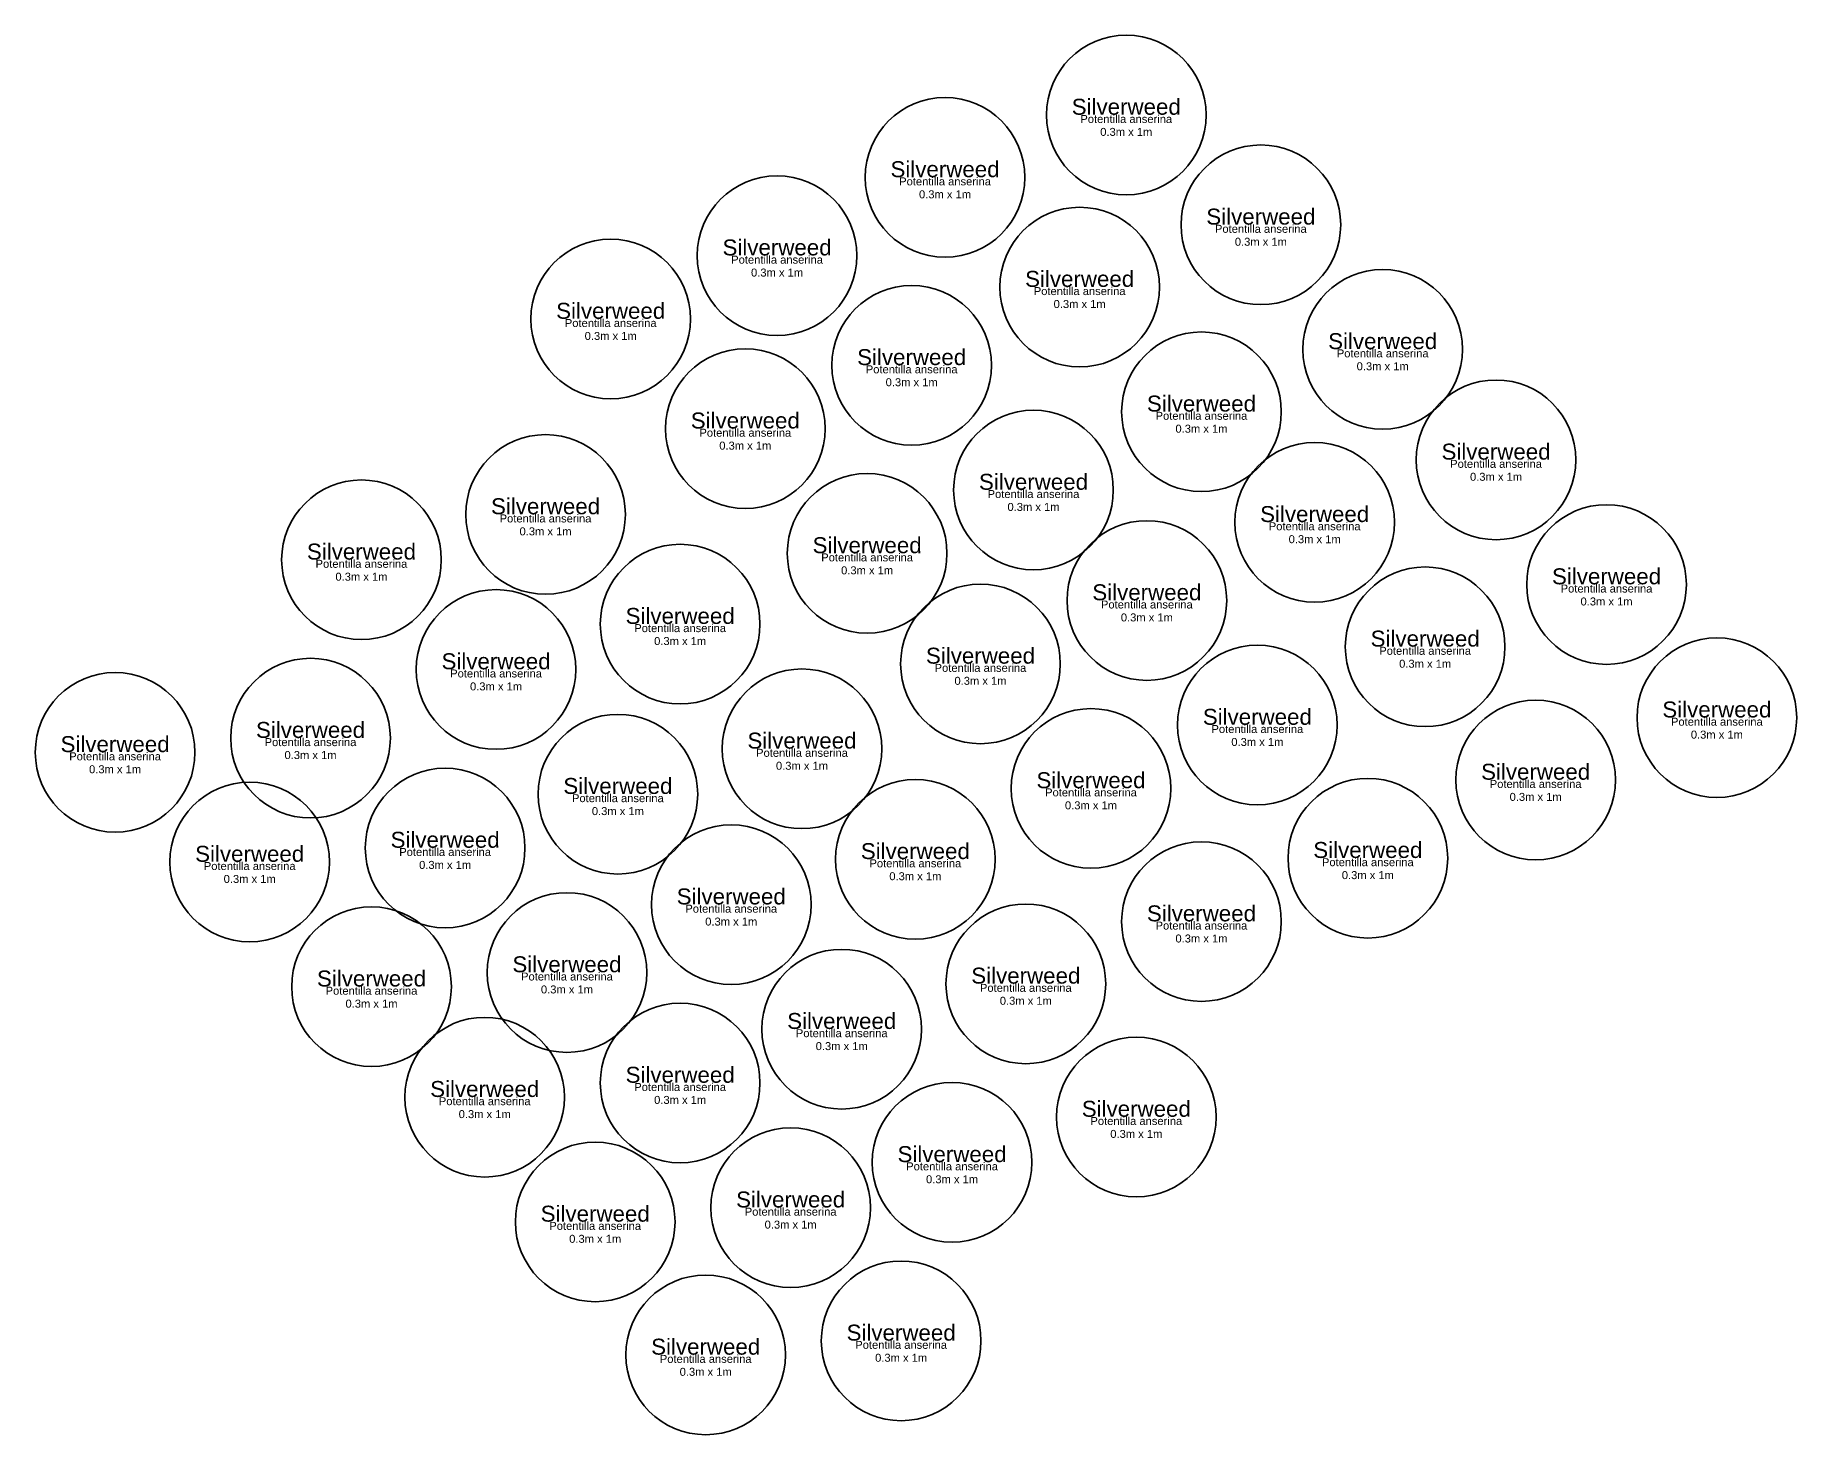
# Model space of a CAD drawing. Header units: metres. Extents: x -13.6 to 49.6, y 0.9 to 36.7.
# Drawn here: x 38.6 to 49.64, y 5.9 to 14.66 of the extents above; entities that cross this region are included whole.
import ezdxf

# ---------------------------------------------------------------- set-up
doc = ezdxf.new("R2010")
doc.units = ezdxf.units.M
doc.layers.add('Plant - Perennial', color=3, linetype='Continuous', lineweight=25, true_color=0x00ff00)
doc.styles.add('textstyle119', font='')
doc.styles.add('textstyle120', font='')
doc.styles.get('textstyle119').set_extended_font_data('Arial')
doc.styles.get('textstyle120').set_extended_font_data('Arial')

# ---------------------------------------------------------------- blocks, each defined once
blk = doc.blocks.new('Perennial - Potentilla anserina')
at = {"layer": 'Plant - Perennial'}
blk.add_circle((0, 0), 0.5, dxfattribs=at)
at = {"layer": 'Plant - Perennial', "insert": (0, 0), "line_spacing_factor": 0.971628}
for s, char_height, attachment_point, style in [('\\c32767;Silverweed', 0.1, 8, 'textstyle120'), ('\\c32767;Potentilla anserina\\P0.3m x 1m', 0.05, 2, 'textstyle119')]:
    blk.add_mtext(s, dxfattribs=dict(at, char_height=char_height, attachment_point=attachment_point, style=style))

msp = doc.modelspace()

# ---------------------------------------------------------------- block references
at = {"layer": 'Plant - Perennial'}
for p in [(45.436, 14.165), (44.301, 13.774), (46.279, 13.477), (43.249, 13.284), (45.144, 13.087), (42.207, 12.887), (47.042, 12.697), (44.092, 12.597), (45.907, 12.306), (43.05, 12.2), (47.752, 12.005), (44.855, 11.816), (41.799, 11.663), (46.616, 11.614), (43.813, 11.419), (40.646, 11.379), (48.444, 11.224), (45.565, 11.124), (42.642, 10.976), (47.308, 10.834), (41.489, 10.692), (44.523, 10.727), (46.257, 10.344), (49.135, 10.39), (40.327, 10.262), (39.103, 10.173), (43.405, 10.195), (48, 10), (42.252, 9.911), (45.215, 9.947), (41.17, 9.574), (39.946, 9.486), (44.115, 9.503), (46.949, 9.51), (42.962, 9.219), (45.907, 9.113), (41.933, 8.794), (40.709, 8.705), (44.807, 8.723), (43.654, 8.439), (41.418, 8.013), (42.642, 8.102), (45.499, 7.889), (44.345, 7.605), (42.11, 7.232), (43.334, 7.321), (44.026, 6.487), (42.802, 6.399)]:
    msp.add_blockref('Perennial - Potentilla anserina', p, dxfattribs=at)

doc.saveas('drawing.dxf')
